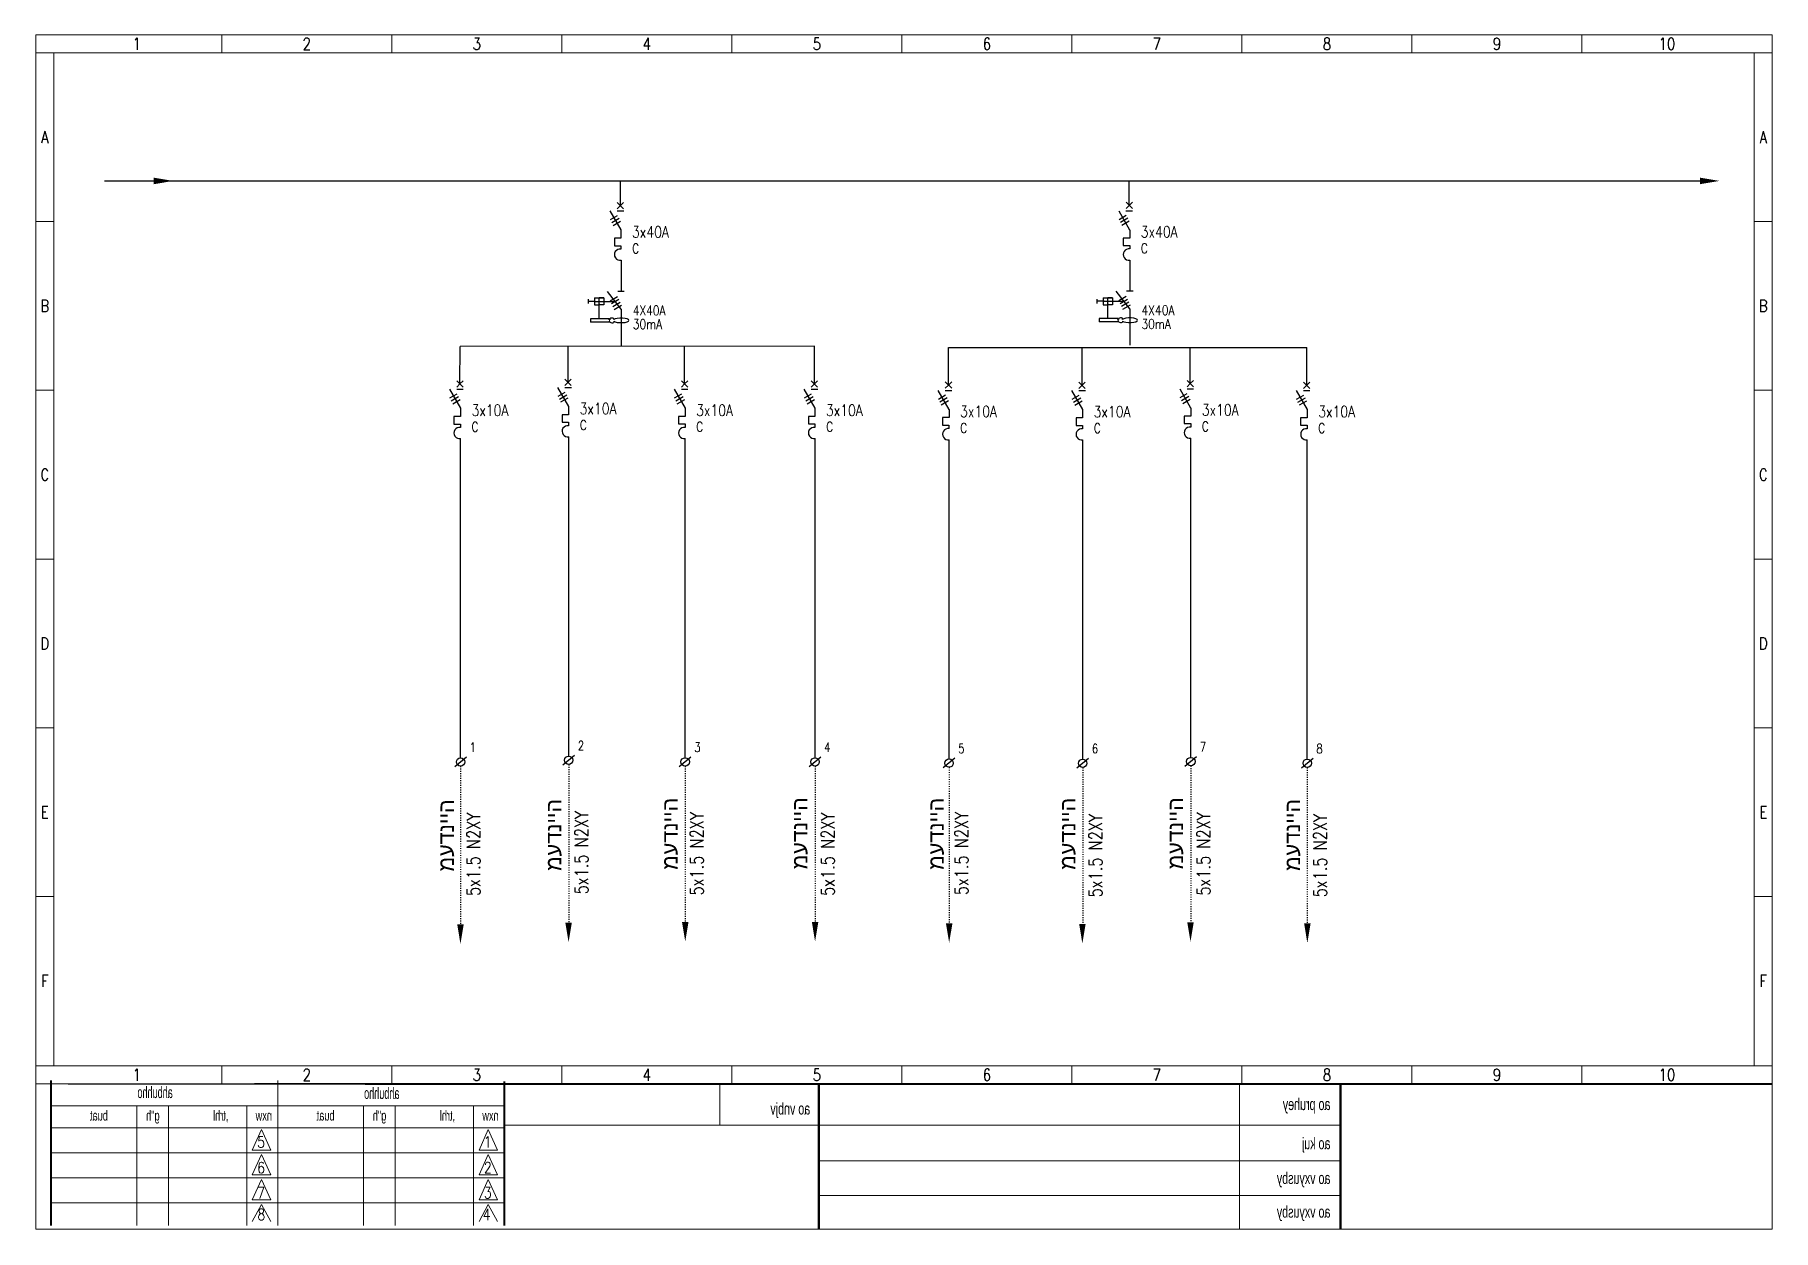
# Model space of a CAD drawing. Header units: millimetres. Extents: x 46170 to 87148, y 12751 to 40933.
# Drawn here: x 66625 to 71088, y 36465 to 39533 of the extents above; entities that cross this region are included whole.
import ezdxf
from ezdxf.enums import TextEntityAlignment as Align

# ---------------------------------------------------------------- set-up
doc = ezdxf.new("R2010")
doc.units = ezdxf.units.MM
doc.linetypes.add('ACAD_ISO03W100', pattern=[30, 12, -18])
doc.layers.add('A3', color=3, linetype='Continuous')
doc.styles.add('ROMANS', font='romans.shx')
doc.styles.get("Standard").update_dxf_attribs({"font": 'arial.ttf'})
doc.styles.add('TECHNO_M', font='techno_m.shx')

msp = doc.modelspace()

# ---------------------------------------------------------------- texts
at = {"color": 7, "lineweight": 13, "style": 'ROMANS', "width": 0.8}
for s, height, p in [('1', 31.1, (66887.4, 39509.8)), ('1', 31.1, (66887.4, 39509.8)), ('1', 31.1, (66887.4, 39509.8)), ('1', 31.1, (66887.4, 39509.8)), ('2', 31.1, (67323.7, 39509.8)), ('2', 31.1, (67323.7, 39509.8)), ('2', 31.1, (67323.7, 39509.8)), ('2', 31.1, (67323.7, 39509.8)), ('3', 31.1, (67760.1, 39509.8)), ('3', 31.1, (67760.1, 39509.8)), ('3', 31.1, (67760.1, 39509.8)), ('3', 31.1, (67760.1, 39509.8)), ('4', 31.1, (68196.5, 39509.8)), ('4', 31.1, (68196.5, 39509.8)), ('4', 31.1, (68196.5, 39509.8)), ('4', 31.1, (68196.5, 39509.8)), ('5', 31.1, (68632.9, 39509.8)), ('5', 31.1, (68632.9, 39509.8)), ('5', 31.1, (68632.9, 39509.8)), ('5', 31.1, (68632.9, 39509.8)), ('6', 31.1, (69069.3, 39509.8)), ('6', 31.1, (69069.3, 39509.8)), ('7', 31.1, (69505.7, 39509.8)), ('7', 31.1, (69505.7, 39509.8)), ('8', 31.1, (69942.1, 39509.8)), ('8', 31.1, (69942.1, 39509.8)), ('9', 31.1, (70378.5, 39509.8)), ('9', 31.1, (70378.5, 39509.8)), ('10', 31.06, (70814.9, 39509.8)), ('10', 31.06, (70814.9, 39509.8)), ('A', 30.7, (66651.2, 39270.4)), ('A', 30.7, (71062.2, 39270.4)), ('B', 30.7, (66651.2, 38837.3)), ('B', 30.7, (71062.2, 38837.3)), ('C', 30.7, (66651.2, 38404.1)), ('C', 30.7, (71062.2, 38404.1)), ('D', 30.7, (66651.2, 37971)), ('D', 30.7, (71062.2, 37971)), ('E', 30.7, (66651.2, 37537.8)), ('E', 30.7, (71062.2, 37537.8)), ('F', 30.7, (66651.2, 37104.7)), ('F', 30.7, (71062.2, 37104.7)), ('1', 31.1, (66887.4, 36863.8)), ('1', 31.1, (66887.4, 36863.8)), ('1', 31.1, (66887.4, 36863.8)), ('1', 31.1, (66887.4, 36863.8)), ('2', 31.1, (67323.7, 36863.8)), ('2', 31.1, (67323.7, 36863.8)), ('2', 31.1, (67323.7, 36863.8)), ('2', 31.1, (67323.7, 36863.8)), ('3', 31.1, (67760.1, 36863.8)), ('3', 31.1, (67760.1, 36863.8)), ('3', 31.1, (67760.1, 36863.8)), ('3', 31.1, (67760.1, 36863.8)), ('4', 31.1, (68196.5, 36863.8)), ('4', 31.1, (68196.5, 36863.8)), ('4', 31.1, (68196.5, 36863.8)), ('4', 31.1, (68196.5, 36863.8)), ('5', 31.1, (68632.9, 36863.8)), ('5', 31.1, (68632.9, 36863.8)), ('5', 31.1, (68632.9, 36863.8)), ('5', 31.1, (68632.9, 36863.8)), ('6', 31.1, (69069.3, 36863.8)), ('6', 31.1, (69069.3, 36863.8)), ('7', 31.1, (69505.7, 36863.8)), ('7', 31.1, (69505.7, 36863.8)), ('8', 31.1, (69942.1, 36863.8)), ('8', 31.1, (69942.1, 36863.8)), ('9', 31.1, (70378.5, 36863.8)), ('9', 31.1, (70378.5, 36863.8)), ('10', 31.06, (70814.9, 36863.8)), ('10', 31.06, (70814.9, 36863.8))]:
    msp.add_text(s, height=height, dxfattribs=at).set_placement(p, align=Align.MIDDLE)
at = {"color": 7, "lineweight": -2, "style": 'ROMANS', "width": 0.8}
for s, height, p in [('3x40A', 29, (68158.6, 39012.5, -75649.1)), ('3x40A', 29, (69464.3, 39012.9, -75649.1)), ('C', 25, (68158.6, 38972.1, -75649.1)), ('C', 25, (69464.3, 38972.5, -75649.1)), ('4X40A', 25, (68160.7, 38813.1, -75649.1)), ('4X40A', 25, (69466.5, 38813.6, -75649.1)), ('30mA', 25, (68160.4, 38777.9, -75649.1)), ('30mA', 25, (69466.2, 38778.3, -75649.1)), ('3x10A', 29, (67746.7, 38554.8, -75649.1)), ('3x10A', 29, (68024.2, 38559.2, -75649.1)), ('3x10A', 29, (68323.1, 38554.9, -75649.1)), ('3x10A', 29, (68656.4, 38554.9, -75649.1)), ('3x10A', 29, (69000.6, 38551.8, -75649.1)), ('3x10A', 29, (69343.5, 38551.3, -75649.1)), ('3x10A', 29, (69621, 38555.7, -75649.1)), ('3x10A', 29, (69919.9, 38551.4, -75649.1)), ('C', 25, (67746.7, 38514.4, -75649.1)), ('C', 25, (68024.2, 38518.8, -75649.1)), ('C', 25, (68323.1, 38514.5, -75649.1)), ('C', 25, (68656.4, 38514.5, -75649.1)), ('C', 25, (69000.6, 38511.4, -75649.1)), ('C', 25, (69343.5, 38510.9, -75649.1)), ('C', 25, (69621, 38515.3, -75649.1)), ('C', 25, (69919.9, 38511, -75649.1))]:
    msp.add_text(s, height=height, dxfattribs=at).set_placement(p)
at = {"color": 7, "lineweight": 13, "style": 'ROMANS', "width": 0.8}
for s, height, p in [('1', 24, (67741.7, 37692.4, -75649.1)), ('2', 24, (68019.2, 37696.8, -75649.1)), ('3', 24, (68318.1, 37692.5, -75649.1)), ('4', 24, (68651.5, 37692.5, -75649.1)), ('5', 24, (68995.6, 37689.4, -75649.1)), ('6', 24, (69338.5, 37688.9, -75649.1)), ('7', 24, (69616, 37693.3, -75649.1)), ('8', 24, (69914.9, 37689.1, -75649.1)), ('5', 29, (67196.3, 36676.9)), ('1', 29, (67778.2, 36676.9)), ('6', 29, (67196.3, 36611)), ('2', 29, (67778.2, 36611)), ('7', 29, (67196.3, 36546.7)), ('3', 29, (67778.2, 36546.7)), ('8', 29, (67197.1, 36490.8)), ('4', 29, (67775.3, 36490.8))]:
    msp.add_text(s, height=height, dxfattribs=at).set_placement(p)
at = {"color": 7, "lineweight": -2, "style": 'ROMANS', "width": 0.8}
for p in [(67768.5, 37322.8, -82790.4), (68046, 37327.2, -82790.4), (68342, 37324.2, -82790.4), (68678.3, 37323.1, -82790.4), (69021.4, 37324.9, -82790.4), (69365.2, 37319.4, -82790.4), (69642.7, 37323.8, -82790.4), (69941.7, 37319.5, -82790.4)]:
    msp.add_text('5x1.5 N2XY', height=34.2, rotation=90, dxfattribs=at).set_placement(p)
at = {"color": 7, "lineweight": 13, "style": 'TECHNO_M', "text_generation_flag": 2}
for s, height, width, p in [('ahbuhho', 29, 0.7, (66979.6, 36804.2)), ('ahbuhho', 29, 0.7, (67561.4, 36802)), ('buat', 25.81, 0.8, (66813.2, 36746.4)), ('g"h', 25.81, 0.8, (66946, 36746.4)), (',trhl', 25.81, 0.8, (67122.6, 36746.4)), ('buat', 25.81, 0.8, (67395, 36746.4)), ('g"h', 25.81, 0.8, (67527.8, 36746.4)), (',trhl', 25.81, 0.8, (67704.5, 36746.4)), ('ao vnbjv ', 30, 0.8, (68615.9, 36761.9)), ('ao pruhey', 30, 0.8, (69951.1, 36773.4)), ('nxw', 25.81, 0.8, (67234.4, 36746.4)), ('nxw', 25.81, 0.8, (67816.2, 36746.4)), ('ao kuj', 30, 0.8, (69951.1, 36672.9)), ('ao vxyusby', 30, 0.8, (69951.1, 36583.7)), ('ao vxyusby', 30, 0.8, (69951.1, 36497.3))]:
    msp.add_text(s, height=height, dxfattribs=dict(at, width=width)).set_placement(p)
at = {"char_height": 39.38, "attachment_point": 1, "rotation": 90}
for insert in [(68569.3, 37391.1), (69533.6, 37391.1), (67661.8, 37385.5), (67937.6, 37386.8), (68236, 37389.7), (68919.3, 37389.7), (69257, 37389.7), (69833.8, 37386.7)]:
    msp.add_mtext_dynamic_manual_height_columns('מעדנייה', width=4250.721, gutter_width=196.9, heights=[0], dxfattribs=dict(at, insert=insert))

# ---------------------------------------------------------------- linework, layer by layer
at = {"color": 7, "linetype": 'ByBlock', "lineweight": 13, "ltscale": 2}
for p, q in [((66628, 36467.8), (66628, 39533.1)), ((66628, 39533.1), (71085.1, 39533.1)), ((66628, 36467.8), (66628, 39533.1)), ((66628, 39533.1), (71085.1, 39533.1)), ((71039.1, 39486.5), (71039.1, 36887.1)), ((66628, 36887.1), (71085.1, 36887.1)), ((67249, 36849.5), (67249, 36476.8)), ((68383.6, 36839.5), (68383.6, 36734.3)), ((69717.6, 36838.3), (69717.6, 36467.8)), ((66887.1, 36783.8), (66887.1, 36476.8)), ((66968.9, 36783.8), (66968.9, 36476.8)), ((67169.6, 36783.8), (67169.6, 36476.8)), ((67468.9, 36783.8), (67468.9, 36476.8)), ((67550.7, 36783.8), (67550.7, 36476.8)), ((67751.5, 36783.8), (67751.5, 36476.8))]:
    msp.add_line(p, q, dxfattribs=at)
at = {"color": 7, "linetype": 'ByBlock', "lineweight": 13}
for p, q in [((67105.5, 39533.1), (67105.5, 39486.5)), ((67105.5, 39533.1), (67105.5, 39486.5)), ((67105.5, 39533.1), (67105.5, 39486.5)), ((67105.5, 39533.1), (67105.5, 39486.5)), ((67541.9, 39533.1), (67541.9, 39486.5)), ((67541.9, 39533.1), (67541.9, 39486.5)), ((67541.9, 39533.1), (67541.9, 39486.5)), ((67541.9, 39533.1), (67541.9, 39486.5)), ((67978.3, 39533.1), (67978.3, 39486.5)), ((67978.3, 39533.1), (67978.3, 39486.5)), ((67978.3, 39533.1), (67978.3, 39486.5)), ((67978.3, 39533.1), (67978.3, 39486.5)), ((68414.7, 39533.1), (68414.7, 39486.5)), ((68414.7, 39533.1), (68414.7, 39486.5)), ((68414.7, 39533.1), (68414.7, 39486.5)), ((68414.7, 39533.1), (68414.7, 39486.5)), ((68851.1, 39533.1), (68851.1, 39486.5)), ((68851.1, 39533.1), (68851.1, 39486.5)), ((68851.1, 39533.1), (68851.1, 39486.5)), ((68851.1, 39533.1), (68851.1, 39486.5)), ((69287.5, 39533.1), (69287.5, 39486.5)), ((69287.5, 39533.1), (69287.5, 39486.5)), ((69723.9, 39533.1), (69723.9, 39486.5)), ((69723.9, 39533.1), (69723.9, 39486.5)), ((70160.3, 39533.1), (70160.3, 39486.5)), ((70160.3, 39533.1), (70160.3, 39486.5)), ((70596.7, 39533.1), (70596.7, 39486.5)), ((70596.7, 39533.1), (70596.7, 39486.5)), ((66628, 39486.5), (71085.1, 39486.5)), ((66628, 39053.9), (66674.1, 39053.9)), ((71039.1, 39053.9), (71085.1, 39053.9)), ((66628, 38620.7), (66674.1, 38620.7)), ((71039.1, 38620.7), (71085.1, 38620.7)), ((66628, 38187.6), (66674.1, 38187.6)), ((71039.1, 38187.6), (71085.1, 38187.6)), ((66628, 37754.4), (66674.1, 37754.4)), ((66628, 37754.4), (66674.1, 37754.4)), ((71039.1, 37754.4), (71085.1, 37754.4)), ((66628, 37321.2), (66674.1, 37321.2)), ((71039.1, 37321.2), (71085.1, 37321.2)), ((67105.5, 36887.1), (67105.5, 36840.5)), ((67105.5, 36887.1), (67105.5, 36840.5)), ((67105.5, 36887.1), (67105.5, 36840.5)), ((67105.5, 36887.1), (67105.5, 36840.5)), ((67541.9, 36887.1), (67541.9, 36840.5)), ((67541.9, 36887.1), (67541.9, 36840.5)), ((67541.9, 36887.1), (67541.9, 36840.5)), ((67541.9, 36887.1), (67541.9, 36840.5)), ((67978.3, 36887.1), (67978.3, 36840.5)), ((67978.3, 36887.1), (67978.3, 36840.5)), ((67978.3, 36887.1), (67978.3, 36840.5)), ((67978.3, 36887.1), (67978.3, 36840.5)), ((68414.7, 36887.1), (68414.7, 36840.5)), ((68414.7, 36887.1), (68414.7, 36840.5)), ((68414.7, 36887.1), (68414.7, 36840.5)), ((68414.7, 36887.1), (68414.7, 36840.5)), ((68851.1, 36887.1), (68851.1, 36840.5)), ((68851.1, 36887.1), (68851.1, 36840.5)), ((68851.1, 36887.1), (68851.1, 36840.5)), ((68851.1, 36887.1), (68851.1, 36840.5)), ((69287.5, 36887.1), (69287.5, 36840.5)), ((69287.5, 36887.1), (69287.5, 36840.5)), ((69723.9, 36887.1), (69723.9, 36840.5)), ((69723.9, 36887.1), (69723.9, 36840.5)), ((70160.3, 36887.1), (70160.3, 36840.5)), ((70160.3, 36887.1), (70160.3, 36840.5)), ((70596.7, 36887.1), (70596.7, 36840.5)), ((70596.7, 36887.1), (70596.7, 36840.5))]:
    msp.add_line(p, q, dxfattribs=at)
at = {"color": 7, "linetype": 'Continuous', "lineweight": 13}
for p, q in [((66674.1, 39486.5), (66674.1, 36887.1)), ((67830.8, 36783.8), (66667.1, 36783.8)), ((67249, 36783.8), (67249, 36783.8)), ((67830.8, 36783.8), (67830.8, 36783.8)), ((67830.8, 36727.4), (66667.1, 36727.4)), ((69977.1, 36734.3), (67830.8, 36734.3)), ((67830.8, 36663.3), (66667.1, 36663.3)), ((67830.8, 36599.3), (66667.1, 36599.3)), ((67830.8, 36535.2), (66667.1, 36535.2)), ((67249, 36535.2), (67249, 36535.2))]:
    msp.add_line(p, q, dxfattribs=at)
at = {"color": 0, "linetype": 'ByBlock', "ltscale": 2}
for p, q in [((66804.8, 39158), (70899.7, 39158)), ((68128.8, 39094.7), (68128.8, 39158)), ((69434.6, 39095.1), (69434.6, 39158.4)), ((67716.9, 38637), (67717.1, 38733.4)), ((68626.9, 38733.5), (67717.1, 38733.4)), ((67994.5, 38641.4), (67994.6, 38733.4)), ((68293.4, 38637.1), (68293.5, 38733.5)), ((68626.7, 38637.1), (68626.9, 38733.5)), ((68970.8, 38634), (68971, 38730.4)), ((69313.7, 38633.5), (69313.9, 38729.9)), ((69591.2, 38637.9), (69591.4, 38729.9)), ((69890.1, 38633.6), (69890.3, 38730.4))]:
    msp.add_line(p, q, dxfattribs=at)
at = {"color": 7, "linetype": 'Continuous', "lineweight": -2}
for p, q in [((68120.6, 39102.9), (68137, 39086.5)), ((68128.8, 39094.7), (68120.6, 39086.5)), ((68128.8, 39094.7), (68137, 39102.9)), ((69426.4, 39103.3), (69442.7, 39086.9)), ((69434.6, 39095.1), (69426.4, 39086.9)), ((69434.6, 39095.1), (69442.7, 39103.3)), ((68120.6, 39081), (68137.1, 39081)), ((69426.3, 39081.5), (69442.9, 39081.5)), ((68130, 38991.8), (68130, 38982.9)), ((69435.8, 38992.3), (69435.8, 38983.4)), ((68138.6, 38874.5), (68121.9, 38874.5)), ((69444.4, 38875), (69427.6, 38875)), ((67708.7, 38645.2), (67725.1, 38628.8)), ((67716.9, 38637), (67725.1, 38645.2)), ((67986.3, 38649.6), (68002.6, 38633.2)), ((67994.5, 38641.4), (68002.6, 38649.6)), ((68285.2, 38645.3), (68301.6, 38628.9)), ((68293.4, 38637.1), (68301.6, 38645.3)), ((68618.5, 38645.3), (68634.9, 38628.9)), ((68626.7, 38637.1), (68634.9, 38645.3)), ((68962.6, 38642.2), (68979, 38625.8)), ((68970.8, 38634), (68979, 38642.2)), ((69583, 38646.1), (69599.4, 38629.7)), ((69591.2, 38637.9), (69599.4, 38646.1)), ((67716.9, 38637), (67708.7, 38628.8)), ((67708.7, 38623.3), (67725.2, 38623.3)), ((67986.2, 38627.7), (68002.8, 38627.7)), ((67994.5, 38641.4), (67986.3, 38633.2)), ((68285.1, 38623.4), (68301.7, 38623.4)), ((68293.4, 38637.1), (68285.2, 38628.9)), ((68626.7, 38637.1), (68618.5, 38628.9)), ((68618.5, 38623.4), (68635, 38623.4)), ((68970.8, 38634), (68962.6, 38625.8)), ((68962.6, 38620.3), (68979.1, 38620.3)), ((69305.5, 38641.7), (69321.9, 38625.3)), ((69313.7, 38633.5), (69305.5, 38625.3)), ((69305.5, 38619.9), (69322, 38619.9)), ((69313.7, 38633.5), (69321.9, 38641.7)), ((69591.2, 38637.9), (69583, 38629.7)), ((69583, 38624.3), (69599.5, 38624.3)), ((69881.9, 38641.8), (69898.3, 38625.4)), ((69890.1, 38633.6), (69881.9, 38625.4)), ((69881.9, 38620), (69898.4, 38620)), ((69890.1, 38633.6), (69898.3, 38641.8)), ((67718.1, 38534.1), (67718.1, 38525.2)), ((67995.7, 38538.5), (67995.7, 38529.6)), ((68294.6, 38534.2), (68294.6, 38525.3)), ((68627.9, 38534.2), (68627.9, 38525.3)), ((68972, 38531.1), (68972, 38522.2)), ((69314.9, 38530.7), (69314.9, 38521.8)), ((69592.4, 38535.1), (69592.4, 38526.2)), ((69891.3, 38530.8), (69891.3, 38521.9))]:
    msp.add_line(p, q, dxfattribs=at)
at = {"color": 7, "linetype": 'ByBlock', "lineweight": -2}
for p, q in [((68101.8, 39081), (68129.9, 39032.3)), ((69407.6, 39081.5), (69435.7, 39032.8)), ((68130, 39011.1), (68113.3, 39011.1)), ((68113.3, 39011.1), (68113.3, 38991.8)), ((68130, 39032.2), (68130, 39011.1)), ((69435.8, 39011.5), (69419.1, 39011.5)), ((69419.1, 39011.5), (69419.1, 38992.3)), ((69435.8, 39032.7), (69435.8, 39011.5)), ((68113.3, 38991.8), (68130, 38991.8)), ((69419.1, 38992.3), (69435.8, 38992.3)), ((68130.3, 38828.8), (68095.3, 38874.5)), ((69436, 38829.3), (69401.1, 38875)), ((68046.1, 38854.5), (68046.1, 38843)), ((68064.3, 38848.7), (68046.1, 38848.7)), ((68061.9, 38857.8), (68086, 38857.8)), ((68061.9, 38857.8), (68061.9, 38839.7)), ((68061.9, 38839.7), (68073.9, 38839.7)), ((68064.3, 38848.7), (68083.5, 38848.7)), ((68073.9, 38804.4), (68073.9, 38857.8)), ((68086, 38857.8), (68073.9, 38857.8)), ((68073.9, 38855), (68073.9, 38856.3)), ((68073.9, 38842.4), (68073.9, 38841.2)), ((68086, 38839.7), (68073.9, 38839.7)), ((68083.5, 38848.7), (68115.1, 38848.7)), ((68086, 38857.8), (68086, 38839.7)), ((69351.9, 38854.9), (69351.9, 38843.4)), ((69370.1, 38849.2), (69351.9, 38849.2)), ((69367.6, 38858.2), (69391.7, 38858.2)), ((69367.6, 38858.2), (69367.6, 38840.1)), ((69367.6, 38840.1), (69379.7, 38840.1)), ((69370.1, 38849.2), (69389.3, 38849.2)), ((69379.7, 38804.8), (69379.7, 38858.2)), ((69391.7, 38858.2), (69379.7, 38858.2)), ((69379.7, 38855.4), (69379.7, 38856.7)), ((69379.7, 38842.9), (69379.7, 38841.6)), ((69391.7, 38840.1), (69379.7, 38840.1)), ((69389.3, 38849.2), (69420.8, 38849.2)), ((69391.7, 38858.2), (69391.7, 38840.1)), ((68099.6, 38804.4), (68052, 38804.4)), ((68052, 38804.4), (68052, 38795.7)), ((68099.6, 38795.7), (68052, 38795.7)), ((68099.6, 38801.7), (68099.6, 38804.4)), ((68101.3, 38801.7), (68099.6, 38801.7)), ((68101.3, 38798.4), (68099.6, 38798.4)), ((68099.6, 38798.4), (68099.6, 38795.7)), ((68101.3, 38804.1), (68101.3, 38801.7)), ((68101.3, 38795.9), (68101.3, 38798.4)), ((68111.6, 38802.2), (68111.6, 38805.3)), ((68111.6, 38797.9), (68111.6, 38794.8)), ((68111.6, 38797.9), (68111.6, 38794.8)), ((69405.4, 38804.8), (69357.7, 38804.8)), ((69357.7, 38804.8), (69357.7, 38796.1)), ((69405.4, 38796.1), (69357.7, 38796.1)), ((69405.4, 38802.1), (69405.4, 38804.8)), ((69407.1, 38802.1), (69405.4, 38802.1)), ((69407.1, 38798.8), (69405.4, 38798.8)), ((69405.4, 38798.8), (69405.4, 38796.1)), ((69407.1, 38804.5), (69407.1, 38802.1)), ((69407.1, 38796.4), (69407.1, 38798.8)), ((69417.4, 38802.6), (69417.4, 38805.7)), ((69417.4, 38798.3), (69417.4, 38795.2)), ((69417.4, 38798.3), (69417.4, 38795.2)), ((67689.9, 38623.3), (67718, 38574.6)), ((67967.5, 38627.7), (67995.6, 38579)), ((68266.4, 38623.4), (68294.5, 38574.8)), ((68599.7, 38623.4), (68627.8, 38574.8)), ((68943.8, 38620.3), (68971.9, 38571.7)), ((69286.7, 38619.9), (69314.8, 38571.2)), ((69564.2, 38624.3), (69592.3, 38575.6)), ((69863.1, 38620), (69891.2, 38571.3)), ((67718.2, 38553.3), (67701.4, 38553.3)), ((67701.4, 38553.3), (67701.4, 38534.1)), ((67718.2, 38574.5), (67718.2, 38553.3)), ((67995.7, 38557.7), (67979, 38557.7)), ((67979, 38557.7), (67979, 38538.5)), ((67995.7, 38578.9), (67995.7, 38557.7)), ((68294.6, 38553.5), (68277.9, 38553.5)), ((68277.9, 38553.5), (68277.9, 38534.2)), ((68294.6, 38574.6), (68294.6, 38553.5)), ((68627.9, 38553.5), (68611.2, 38553.5)), ((68611.2, 38553.5), (68611.2, 38534.2)), ((68627.9, 38574.6), (68627.9, 38553.5)), ((68972.1, 38571.5), (68972.1, 38550.4)), ((69314.9, 38571.1), (69314.9, 38549.9)), ((69592.5, 38554.3), (69575.7, 38554.3)), ((69575.7, 38554.3), (69575.7, 38535.1)), ((69592.5, 38575.5), (69592.5, 38554.3)), ((69891.4, 38571.2), (69891.4, 38550)), ((67701.4, 38534.1), (67718.1, 38534.1)), ((67979, 38538.5), (67995.7, 38538.5)), ((68277.9, 38534.2), (68294.6, 38534.2)), ((68611.2, 38534.2), (68627.9, 38534.2)), ((68972.1, 38550.4), (68955.3, 38550.4)), ((68955.3, 38550.4), (68955.3, 38531.1)), ((68955.3, 38531.1), (68972, 38531.1)), ((69314.9, 38549.9), (69298.2, 38549.9)), ((69298.2, 38549.9), (69298.2, 38530.7)), ((69298.2, 38530.7), (69314.9, 38530.7)), ((69575.7, 38535.1), (69592.4, 38535.1)), ((69891.4, 38550), (69874.6, 38550)), ((69874.6, 38550), (69874.6, 38530.8)), ((69874.6, 38530.8), (69891.3, 38530.8))]:
    msp.add_line(p, q, dxfattribs=at)
at = {"lineweight": -2}
for p, q in [((68102.9, 39058.6), (68121.4, 39069.4)), ((68106.4, 39051.4), (68125.4, 39062.4)), ((68110, 39043.9), (68129, 39055)), ((69408.7, 39059.1), (69427.1, 39069.9)), ((69412.2, 39051.8), (69431.2, 39062.9)), ((69415.8, 39044.3), (69434.8, 39055.4)), ((68102.1, 38850.5), (68121, 38861.6)), ((68105.6, 38843.2), (68124.5, 38854.3)), ((68109.2, 38835.7), (68128.1, 38846.8)), ((68112.8, 38828.3), (68131.7, 38839.4)), ((69407.8, 38850.9), (69426.8, 38862)), ((69411.3, 38843.6), (69430.3, 38854.7)), ((69414.9, 38836.2), (69433.9, 38847.3)), ((69418.5, 38828.7), (69437.5, 38839.8)), ((67691, 38600.9), (67709.5, 38611.7)), ((67694.6, 38593.6), (67713.5, 38604.7)), ((67968.6, 38605.3), (67987, 38616.1)), ((67972.1, 38598), (67991.1, 38609.1)), ((67975.7, 38590.6), (67994.7, 38601.7)), ((68267.5, 38601), (68285.9, 38611.8)), ((68271, 38593.8), (68290, 38604.9)), ((68600.8, 38601), (68619.3, 38611.8)), ((68604.3, 38593.8), (68623.3, 38604.9)), ((68944.9, 38597.9), (68963.4, 38608.7)), ((68948.5, 38590.7), (68967.4, 38601.8)), ((69287.8, 38597.5), (69306.3, 38608.3)), ((69291.3, 38590.2), (69310.3, 38601.3)), ((69565.3, 38601.9), (69583.8, 38612.7)), ((69568.9, 38594.6), (69587.8, 38605.7)), ((69572.5, 38587.1), (69591.4, 38598.2)), ((69864.2, 38597.6), (69882.7, 38608.4)), ((69867.8, 38590.3), (69886.7, 38601.4)), ((67698.2, 38586.2), (67717.1, 38597.3)), ((68274.6, 38586.3), (68293.6, 38597.4)), ((68607.9, 38586.3), (68626.9, 38597.4)), ((68952.1, 38583.2), (68971, 38594.3)), ((69294.9, 38582.7), (69313.9, 38593.8)), ((69871.4, 38582.9), (69890.3, 38594))]:
    msp.add_line(p, q, dxfattribs=at)
at = {"linetype": 'ByBlock', "ltscale": 2}
for p, q in [((69436, 38954.9), (69436, 38875)), ((68130.3, 38954.5), (68130.3, 38874.5)), ((68130.3, 38828.8), (68130.3, 38735.9)), ((69436, 38829.3), (69436, 38736.3)), ((67718.4, 37677.5), (67718.4, 38496.7)), ((67995.9, 37681.9), (67995.9, 38501.1)), ((68294.8, 37677.7), (68294.8, 38496.9)), ((68628.2, 37677.7), (68628.2, 38496.9)), ((68972.3, 37674.6), (68972.3, 38493.8)), ((69315.2, 37674.1), (69315.2, 38493.3)), ((69592.7, 37678.5), (69592.7, 38497.7)), ((69891.6, 37674.2), (69891.6, 38493.4))]:
    msp.add_line(p, q, dxfattribs=at)
msp.add_line((68971, 38730.4), (69890.3, 38730.4))
at = {"color": 7, "ltscale": 2}
for p, q in [((67733.3, 37679.2), (67703.5, 37654.2)), ((68010.9, 37683.6), (67981, 37658.6)), ((68309.8, 37679.3), (68279.9, 37654.4)), ((68643.1, 37679.3), (68613.2, 37654.4)), ((68987.2, 37676.2), (68957.3, 37651.3)), ((69330.1, 37675.8), (69300.2, 37650.8)), ((69607.6, 37680.2), (69577.7, 37655.2)), ((69906.5, 37675.9), (69876.7, 37650.9))]:
    msp.add_line(p, q, dxfattribs=at)
at = {"linetype": 'ACAD_ISO03W100', "ltscale": 0.2}
for p, q in [((67718.4, 37655.9), (67718.4, 37250.2)), ((67995.9, 37660.3), (67995.9, 37254.6)), ((68294.8, 37656), (68294.8, 37250.4)), ((68628.2, 37656), (68628.2, 37250.4)), ((68972.3, 37652.9), (68972.3, 37247.3)), ((69315.2, 37652.5), (69315.2, 37246.8)), ((69592.7, 37656.9), (69592.7, 37251.2)), ((69891.6, 37652.6), (69891.6, 37246.9))]:
    msp.add_line(p, q, dxfattribs=at)
at = {"color": 7, "lineweight": 13}
for p, q in [((67207.5, 36723.4), (67183.9, 36670.8)), ((67207.5, 36723.4), (67231, 36670.8)), ((67789.3, 36723.4), (67765.8, 36670.8)), ((67789.3, 36723.4), (67812.9, 36670.8)), ((67183.9, 36670.8), (67231, 36670.8)), ((67207.5, 36659.4), (67183.9, 36606.7)), ((67207.5, 36659.4), (67231, 36606.7)), ((67765.8, 36670.8), (67812.9, 36670.8)), ((67789.3, 36659.4), (67765.8, 36606.7)), ((67789.3, 36659.4), (67812.9, 36606.7)), ((67183.9, 36606.7), (67231, 36606.7)), ((67207.5, 36595.3), (67183.9, 36542.7)), ((67207.5, 36595.3), (67231, 36542.7)), ((67765.8, 36606.7), (67812.9, 36606.7)), ((67789.3, 36595.3), (67765.8, 36542.7)), ((67789.3, 36595.3), (67812.9, 36542.7)), ((67183.9, 36542.7), (67231, 36542.7)), ((67207.5, 36531.3), (67183.9, 36487.6)), ((67207.5, 36531.3), (67231, 36487.6)), ((67765.8, 36542.7), (67812.9, 36542.7)), ((67789.3, 36531.3), (67765.8, 36487.6)), ((67789.3, 36531.3), (67812.9, 36487.6))]:
    msp.add_line(p, q, dxfattribs=at)
at = {"color": 7, "lineweight": 13, "ltscale": 2}
for p, q in [((68638, 36643.1), (69977.1, 36643.1)), ((68638, 36554.2), (69977.1, 36554.2))]:
    msp.add_line(p, q, dxfattribs=at)
at = {"color": 7, "linetype": 'ByBlock', "lineweight": 13, "ltscale": 2}
for points in [[(66628, 36467.8), (71085.1, 36467.8), (71085.1, 39533.1), (66628, 39533.1)], [(66628, 39533.1), (71085.1, 39533.1), (71085.1, 36467.8), (66628, 36467.8)], [(66628, 36467.8), (71085.1, 36467.8), (71085.1, 39533.1), (66628, 39533.1)], [(66628, 39533.1), (71085.1, 39533.1), (71085.1, 36467.8), (66628, 36467.8)], [(66628, 36887.1), (71085.1, 36887.1), (71085.1, 36840.5), (66628, 36840.5)]]:
    msp.add_lwpolyline(points, close=True, dxfattribs=at)
at = {"color": 7, "linetype": 'ByBlock', "lineweight": 13, "ltscale": 2, "const_width": 5}
msp.add_lwpolyline([(66628, 36840.5), (71085.1, 36840.5), (71085.1, 36840.5), (66628, 36840.5)], close=True, dxfattribs=at)
at = {"color": 7, "ltscale": 2}
for centre in [(67718.4, 37666.7), (67995.9, 37671.1), (68294.8, 37666.8), (68628.2, 37666.8), (68972.3, 37663.8), (69315.2, 37663.3), (69592.7, 37667.7), (69891.6, 37663.4)]:
    msp.add_circle(centre, 10.8, dxfattribs=at)
at = {"color": 7, "linetype": 'ByBlock', "lineweight": -2}
for centre, radius, start, end in [((68127.7, 38968.7), 14.4, 80.8849, 280.1182), ((69433.5, 38969.1), 14.4, 80.8849, 280.1182), ((68107.5, 38795.5), 10.6, 66.8973, 125.6982), ((68107.5, 38804.5), 10.6, 234.3018, 293.1027), ((69413.2, 38795.9), 10.6, 66.8973, 125.6982), ((69413.2, 38805), 10.6, 234.3018, 293.1027), ((67715.9, 38511), 14.4, 80.8849, 280.1182), ((67993.4, 38515.4), 14.4, 80.8849, 280.1182), ((68292.3, 38511.1), 14.4, 80.8849, 280.1182), ((68625.6, 38511.1), 14.4, 80.8849, 280.1182), ((68969.8, 38508), 14.4, 80.8849, 280.1182), ((69312.6, 38507.5), 14.4, 80.8849, 280.1182), ((69590.2, 38511.9), 14.4, 80.8849, 280.1182), ((69889.1, 38507.6), 14.4, 80.8849, 280.1182)]:
    msp.add_arc(centre, radius, start, end, dxfattribs=at)
for centre in [(68130.3, 38800), (69436, 38800.5)]:
    msp.add_ellipse(centre, major_axis=(-20, 0), ratio=0.292341, start_param=0.37335, end_param=5.909835, dxfattribs=at)
at = {"color": 7, "linetype": 'ByBlock', "lineweight": -2, "ltscale": 30}
for points in [[(66930.9, 39166.3), (66980.9, 39158), (66930.9, 39149.6)], [(70899.7, 39166.3), (70949.7, 39158), (70899.7, 39149.6)], [(67726.4, 37249.8), (67718.1, 37199.8), (67709.8, 37249.8)], [(68003.9, 37254.2), (67995.6, 37204.2), (67987.3, 37254.2)], [(68303.4, 37255.9), (68295.1, 37205.9), (68286.8, 37255.9)], [(68636.7, 37255.9), (68628.4, 37205.9), (68620.1, 37255.9)], [(68980.9, 37252.8), (68972.5, 37202.8), (68964.2, 37252.8)], [(69322.7, 37251), (69314.4, 37201), (69306.1, 37251)], [(69600.3, 37255.4), (69591.9, 37205.4), (69583.6, 37255.4)], [(69900.2, 37252.5), (69891.8, 37202.5), (69883.5, 37252.5)]]:
    msp.add_solid(points, dxfattribs=at)
at = {"layer": 'A3', "color": 7, "lineweight": 13, "const_width": 5.63}
for points in [[(66667.1, 36476.8), (66667.1, 36849.5)], [(67830.8, 36476.8), (67830.8, 36847.4)], [(68638, 36467.8), (68638, 36842)], [(69977.1, 36467.8), (69977.1, 36839.2)]]:
    msp.add_lwpolyline(points, dxfattribs=at)

msp.set_redraw_order([(e.dxf.handle, doc.entitydb.next_handle()) for e in msp.query("TEXT MTEXT ATTDEF DIMENSION ARC_DIMENSION")])  # texts and dimensions are drawn at this point

doc.saveas('drawing.dxf')
